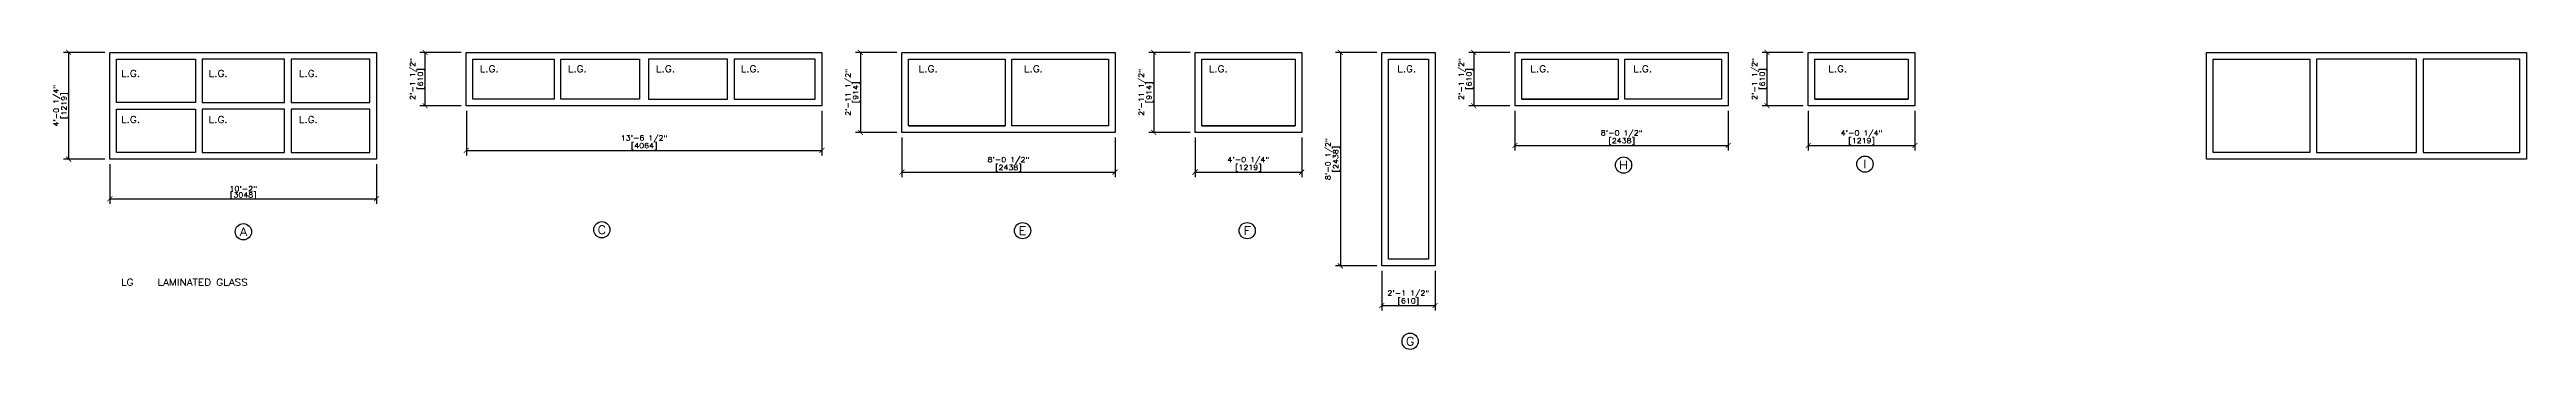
# Model space of a CAD drawing. Header units: millimetres. Extents: x -1251 to 34290, y -9433 to 3630.
# Drawn here: x 5974 to 34290, y -9433 to -6009 of the extents above; entities that cross this region are included whole.
import ezdxf
from ezdxf.enums import TextEntityAlignment as Align

# ---------------------------------------------------------------- set-up
doc = ezdxf.new("R2010")
doc.units = ezdxf.units.MM
for name, color, linetype in [('Arch_Detail_Annot', 4, 'Continuous'), ('Arch_Detail_Text', 2, 'Continuous'), ('Arch_Detail_Window', 140, 'Continuous')]:
    doc.layers.add(name, color=color, linetype=linetype)
doc.styles.add('ROMANS-115', font='romans.shx', dxfattribs={"width": 1.15})
doc.styles.add('ROMANS-80', font='romans.shx', dxfattribs={"width": 0.8})
doc.dimstyles.new('ROMANS-24', dxfattribs={"dimtxt": 2.25, "dimasz": 2.25, "dimexe": 2.25, "dimexo": 2.25, "dimgap": 0.03125, "dimtad": 1, "dimdec": 6, "dimlfac": -192, "dimzin": 1, "dimdsep": 46, "dimlunit": 4, "dimtxsty": 'ROMANS-115', "dimblk": 'ARCHTICK', "dimcen": 2.25, "dimclrd": 256, "dimclre": 256, "dimclrt": 256, "dimadec": 0, "dimazin": 0, "dimtfac": 1, "dimtdec": 6, "dimtofl": 0, "dimtmove": 2, "dimatfit": 0, "dimfxl": 1, "dimfrac": 2, "dimtolj": 1, "dimtzin": 0, "dimarcsym": 0})

msp = doc.modelspace()

# ---------------------------------------------------------------- texts
at = {"layer": 'Arch_Detail_Annot', "style": 'ROMANS-115', "width": 1.15}
for s, p in [('L.G.', (10891.69, -6266.369)), ('L.G.', (11898.945, -6266.369)), ('L.G.', (12907.083, -6266.369)), ('L.G.', (13875.883, -6266.369)), ('L.G.', (15909.099, -6266.369)), ('L.G.', (17112.977, -6266.369)), ('L.G.', (19226.452, -6266.369)), ('L.G.', (21380.056, -6266.369)), ('L.G.', (22902.629, -6266.369)), ('L.G.', (24077.528, -6266.369)), ('L.G.', (26307.438, -6266.369)), ('L.G.', (6791.58, -6319.403)), ('L.G.', (7792.069, -6319.403)), ('L.G.', (8823.824, -6319.403)), ('L.G.', (6791.58, -6846.843)), ('L.G.', (7792.069, -6846.843)), ('L.G.', (8823.824, -6846.843)), ('LG    LAMINATED GLASS', (6791.58, -8704.621))]:
    msp.add_text(s, height=76.2, dxfattribs=at).set_placement(p)

# ---------------------------------------------------------------- blocks, each defined once
blk = doc.blocks.new('_ArchTick')
at = {"color": 0, "linetype": 'ByBlock', "const_width": 0.15}
blk.add_lwpolyline([(-0.5, -0.5), (0.5, 0.5)], dxfattribs=at)
blk = doc.blocks.new('*D7')
at = {"layer": 'Arch_Detail_Text', "lineweight": -2}
for p, q in [((10739, -6707), (10739, -7217)), ((14803, -6707), (14803, -7217)), ((10739, -7160), (14803, -7160))]:
    blk.add_line(p, q, dxfattribs=at)
at = {"layer": 'Defpoints', "color": 0}
for p in [(10739, -6650), (14803, -6650), (14803, -7160)]:
    blk.add_point(p, dxfattribs=at)
at = {"layer": 'Arch_Detail_Text', "lineweight": -2, "xscale": 57.15, "yscale": 57.15, "zscale": 57.15, "rotation": 180}
blk.add_blockref('_ArchTick', (10739, -7160), dxfattribs=at)
at = {"layer": 'Arch_Detail_Text', "lineweight": -2, "xscale": 57.15, "yscale": 57.15, "zscale": 57.15}
blk.add_blockref('_ArchTick', (14803, -7160), dxfattribs=at)
at = {"layer": 'Arch_Detail_Text', "attachment_point": 5, "style": 'ROMANS-115'}
for s, insert, char_height in [('\\A1;13\'-6 1/2"', (12771, -7027), 57.15), ('\\A1;[4064]', (12771, -7115), 57.1)]:
    blk.add_mtext(s, dxfattribs=dict(at, insert=insert, char_height=char_height))
blk = doc.blocks.new('*D8')
at = {"layer": 'Arch_Detail_Text', "lineweight": -2}
for p, q in [((6665, -7317), (6665, -7770)), ((9713, -7317), (9713, -7770)), ((6665, -7713), (9713, -7713))]:
    blk.add_line(p, q, dxfattribs=at)
at = {"layer": 'Defpoints', "color": 0}
for p in [(6665, -7260), (9713, -7260), (9713, -7713)]:
    blk.add_point(p, dxfattribs=at)
at = {"layer": 'Arch_Detail_Text', "lineweight": -2, "xscale": 57.15, "yscale": 57.15, "zscale": 57.15, "rotation": 180}
blk.add_blockref('_ArchTick', (6665, -7713), dxfattribs=at)
at = {"layer": 'Arch_Detail_Text', "lineweight": -2, "xscale": 57.15, "yscale": 57.15, "zscale": 57.15}
blk.add_blockref('_ArchTick', (9713, -7713), dxfattribs=at)
at = {"layer": 'Arch_Detail_Text', "char_height": 57.1, "attachment_point": 5, "style": 'ROMANS-115'}
for s, insert in [('\\A1;10\'-2"', (8189, -7599)), ('\\A1;[3048]', (8189, -7678))]:
    blk.add_mtext(s, dxfattribs=dict(at, insert=insert))
blk = doc.blocks.new('*D9')
at = {"layer": 'Arch_Detail_Text', "lineweight": -2}
for p, q in [((6608, -6041), (6135, -6041)), ((6192, -6041), (6192, -7260)), ((6608, -7260), (6135, -7260))]:
    blk.add_line(p, q, dxfattribs=at)
at = {"layer": 'Defpoints', "color": 0}
for p in [(6665, -6041), (6192, -7260), (6665, -7260)]:
    blk.add_point(p, dxfattribs=at)
at = {"layer": 'Arch_Detail_Text', "lineweight": -2, "xscale": 57.15, "yscale": 57.15, "zscale": 57.15}
for p, rotation in [((6192, -6041), 90), ((6192, -7260), 270)]:
    blk.add_blockref('_ArchTick', p, dxfattribs=dict(at, rotation=rotation))
at = {"layer": 'Arch_Detail_Text', "attachment_point": 5, "rotation": 90, "style": 'ROMANS-115'}
for s, insert, char_height in [('\\A1;4\'-0 1/4"', (6059, -6650), 57.15), ('\\A1;[1219]', (6148, -6650), 57.1)]:
    blk.add_mtext(s, dxfattribs=dict(at, insert=insert, char_height=char_height))
blk = doc.blocks.new('*D10')
at = {"layer": 'Arch_Detail_Text', "lineweight": -2}
for p, q in [((10681, -6041), (10209, -6041)), ((10266, -6041), (10266, -6650)), ((10681, -6650), (10209, -6650))]:
    blk.add_line(p, q, dxfattribs=at)
at = {"layer": 'Defpoints', "color": 0}
for p in [(10739, -6041), (10266, -6650), (10739, -6650)]:
    blk.add_point(p, dxfattribs=at)
at = {"layer": 'Arch_Detail_Text', "lineweight": -2, "xscale": 57.15, "yscale": 57.15, "zscale": 57.15}
for p, rotation in [((10266, -6041), 90), ((10266, -6650), 270)]:
    blk.add_blockref('_ArchTick', p, dxfattribs=dict(at, rotation=rotation))
at = {"layer": 'Arch_Detail_Text', "attachment_point": 5, "rotation": 90, "style": 'ROMANS-115'}
for s, insert, char_height in [('\\A1;2\'-1 1/2"', (10133, -6345), 57.15), ('\\A1;[610]', (10222, -6345), 57.1)]:
    blk.add_mtext(s, dxfattribs=dict(at, insert=insert, char_height=char_height))
blk = doc.blocks.new('*D11')
at = {"layer": 'Arch_Detail_Text', "lineweight": -2}
for p, q in [((15717, -7012), (15717, -7465)), ((18155, -7012), (18155, -7465)), ((15717, -7408), (18155, -7408))]:
    blk.add_line(p, q, dxfattribs=at)
at = {"layer": 'Defpoints', "color": 0}
for p in [(15717, -6955), (18155, -6955), (18155, -7408)]:
    blk.add_point(p, dxfattribs=at)
at = {"layer": 'Arch_Detail_Text', "lineweight": -2, "xscale": 57.15, "yscale": 57.15, "zscale": 57.15, "rotation": 180}
blk.add_blockref('_ArchTick', (15717, -7408), dxfattribs=at)
at = {"layer": 'Arch_Detail_Text', "lineweight": -2, "xscale": 57.15, "yscale": 57.15, "zscale": 57.15}
blk.add_blockref('_ArchTick', (18155, -7408), dxfattribs=at)
at = {"layer": 'Arch_Detail_Text', "attachment_point": 5, "style": 'ROMANS-115'}
for s, insert, char_height in [('\\A1;8\'-0 1/2"', (16936, -7275), 57.15), ('\\A1;[2438]', (16936, -7364), 57.1)]:
    blk.add_mtext(s, dxfattribs=dict(at, insert=insert, char_height=char_height))
blk = doc.blocks.new('*D12')
at = {"layer": 'Arch_Detail_Text', "lineweight": -2}
for p, q in [((15660, -6041), (15187, -6041)), ((15245, -6041), (15245, -6955)), ((15660, -6955), (15187, -6955))]:
    blk.add_line(p, q, dxfattribs=at)
at = {"layer": 'Defpoints', "color": 0}
for p in [(15717, -6041), (15245, -6955), (15717, -6955)]:
    blk.add_point(p, dxfattribs=at)
at = {"layer": 'Arch_Detail_Text', "lineweight": -2, "xscale": 57.15, "yscale": 57.15, "zscale": 57.15}
for p, rotation in [((15245, -6041), 90), ((15245, -6955), 270)]:
    blk.add_blockref('_ArchTick', p, dxfattribs=dict(at, rotation=rotation))
at = {"layer": 'Arch_Detail_Text', "attachment_point": 5, "rotation": 90, "style": 'ROMANS-115'}
for s, insert, char_height in [('\\A1;2\'-11 1/2"', (15111, -6498), 57.15), ('\\A1;[914]', (15200, -6498), 57.1)]:
    blk.add_mtext(s, dxfattribs=dict(at, insert=insert, char_height=char_height))
blk = doc.blocks.new('*D13')
at = {"layer": 'Arch_Detail_Text', "lineweight": -2}
for p, q in [((19070, -7012), (19070, -7465)), ((20289, -7012), (20289, -7465)), ((19070, -7408), (20289, -7408))]:
    blk.add_line(p, q, dxfattribs=at)
at = {"layer": 'Defpoints', "color": 0}
for p in [(19070, -6955), (20289, -6955), (20289, -7408)]:
    blk.add_point(p, dxfattribs=at)
at = {"layer": 'Arch_Detail_Text', "lineweight": -2, "xscale": 57.15, "yscale": 57.15, "zscale": 57.15, "rotation": 180}
blk.add_blockref('_ArchTick', (19070, -7408), dxfattribs=at)
at = {"layer": 'Arch_Detail_Text', "lineweight": -2, "xscale": 57.15, "yscale": 57.15, "zscale": 57.15}
blk.add_blockref('_ArchTick', (20289, -7408), dxfattribs=at)
at = {"layer": 'Arch_Detail_Text', "attachment_point": 5, "style": 'ROMANS-115'}
for s, insert, char_height in [('\\A1;4\'-0 1/4"', (19679, -7275), 57.15), ('\\A1;[1219]', (19679, -7364), 57.1)]:
    blk.add_mtext(s, dxfattribs=dict(at, insert=insert, char_height=char_height))
blk = doc.blocks.new('*D14')
at = {"layer": 'Arch_Detail_Text', "lineweight": -2}
for p, q in [((19013, -6041), (18540, -6041)), ((18597, -6041), (18597, -6955)), ((19013, -6955), (18540, -6955))]:
    blk.add_line(p, q, dxfattribs=at)
at = {"layer": 'Defpoints', "color": 0}
for p in [(19070, -6041), (18597, -6955), (19070, -6955)]:
    blk.add_point(p, dxfattribs=at)
at = {"layer": 'Arch_Detail_Text', "lineweight": -2, "xscale": 57.15, "yscale": 57.15, "zscale": 57.15}
for p, rotation in [((18597, -6041), 90), ((18597, -6955), 270)]:
    blk.add_blockref('_ArchTick', p, dxfattribs=dict(at, rotation=rotation))
at = {"layer": 'Arch_Detail_Text', "attachment_point": 5, "rotation": 90, "style": 'ROMANS-115'}
for s, insert, char_height in [('\\A1;2\'-11 1/2"', (18464, -6498), 57.15), ('\\A1;[914]', (18553, -6498), 57.1)]:
    blk.add_mtext(s, dxfattribs=dict(at, insert=insert, char_height=char_height))
blk = doc.blocks.new('*D15')
at = {"layer": 'Arch_Detail_Text', "lineweight": -2}
for p, q in [((21203, -8536), (21203, -8989)), ((21813, -8536), (21813, -8989)), ((21203, -8932), (21813, -8932))]:
    blk.add_line(p, q, dxfattribs=at)
at = {"layer": 'Defpoints', "color": 0}
for p in [(21203, -8479), (21813, -8479), (21813, -8932)]:
    blk.add_point(p, dxfattribs=at)
at = {"layer": 'Arch_Detail_Text', "lineweight": -2, "xscale": 57.15, "yscale": 57.15, "zscale": 57.15, "rotation": 180}
blk.add_blockref('_ArchTick', (21203, -8932), dxfattribs=at)
at = {"layer": 'Arch_Detail_Text', "lineweight": -2, "xscale": 57.15, "yscale": 57.15, "zscale": 57.15}
blk.add_blockref('_ArchTick', (21813, -8932), dxfattribs=at)
at = {"layer": 'Arch_Detail_Text', "attachment_point": 5, "style": 'ROMANS-115'}
for s, insert, char_height in [('\\A1;2\'-1 1/2"', (21508, -8799), 57.15), ('\\A1;[610]', (21508, -8888), 57.1)]:
    blk.add_mtext(s, dxfattribs=dict(at, insert=insert, char_height=char_height))
blk = doc.blocks.new('*D16')
at = {"layer": 'Arch_Detail_Text', "lineweight": -2}
for p, q in [((21146, -6041), (20674, -6041)), ((20731, -6041), (20731, -8479)), ((21146, -8479), (20674, -8479))]:
    blk.add_line(p, q, dxfattribs=at)
at = {"layer": 'Defpoints', "color": 0}
for p in [(21203, -6041), (20731, -8479), (21203, -8479)]:
    blk.add_point(p, dxfattribs=at)
at = {"layer": 'Arch_Detail_Text', "lineweight": -2, "xscale": 57.15, "yscale": 57.15, "zscale": 57.15}
for p, rotation in [((20731, -6041), 90), ((20731, -8479), 270)]:
    blk.add_blockref('_ArchTick', p, dxfattribs=dict(at, rotation=rotation))
at = {"layer": 'Arch_Detail_Text', "attachment_point": 5, "rotation": 90, "style": 'ROMANS-115'}
for s, insert, char_height in [('\\A1;8\'-0 1/2"', (20598, -7260), 57.15), ('\\A1;[2438]', (20687, -7260), 57.1)]:
    blk.add_mtext(s, dxfattribs=dict(at, insert=insert, char_height=char_height))
blk = doc.blocks.new('*D17')
at = {"layer": 'Arch_Detail_Text', "lineweight": -2}
for p, q in [((22727, -6707), (22727, -7160)), ((25166, -6707), (25166, -7160)), ((22727, -7103), (25166, -7103))]:
    blk.add_line(p, q, dxfattribs=at)
at = {"layer": 'Defpoints', "color": 0}
for p in [(22727, -6650), (25166, -6650), (25166, -7103)]:
    blk.add_point(p, dxfattribs=at)
at = {"layer": 'Arch_Detail_Text', "lineweight": -2, "xscale": 57.15, "yscale": 57.15, "zscale": 57.15, "rotation": 180}
blk.add_blockref('_ArchTick', (22727, -7103), dxfattribs=at)
at = {"layer": 'Arch_Detail_Text', "lineweight": -2, "xscale": 57.15, "yscale": 57.15, "zscale": 57.15}
blk.add_blockref('_ArchTick', (25166, -7103), dxfattribs=at)
at = {"layer": 'Arch_Detail_Text', "attachment_point": 5, "style": 'ROMANS-115'}
for s, insert, char_height in [('\\A1;8\'-0 1/2"', (23947, -6970), 57.15), ('\\A1;[2438]', (23947, -7059), 57.1)]:
    blk.add_mtext(s, dxfattribs=dict(at, insert=insert, char_height=char_height))
blk = doc.blocks.new('*D18')
at = {"layer": 'Arch_Detail_Text', "lineweight": -2}
for p, q in [((22670, -6041), (22198, -6041)), ((22255, -6041), (22255, -6650)), ((22670, -6650), (22198, -6650))]:
    blk.add_line(p, q, dxfattribs=at)
at = {"layer": 'Defpoints', "color": 0}
for p in [(22727, -6041), (22255, -6650), (22727, -6650)]:
    blk.add_point(p, dxfattribs=at)
at = {"layer": 'Arch_Detail_Text', "lineweight": -2, "xscale": 57.15, "yscale": 57.15, "zscale": 57.15}
for p, rotation in [((22255, -6041), 90), ((22255, -6650), 270)]:
    blk.add_blockref('_ArchTick', p, dxfattribs=dict(at, rotation=rotation))
at = {"layer": 'Arch_Detail_Text', "attachment_point": 5, "rotation": 90, "style": 'ROMANS-115'}
for s, insert, char_height in [('\\A1;2\'-1 1/2"', (22122, -6345), 57.15), ('\\A1;[610]', (22211, -6345), 57.1)]:
    blk.add_mtext(s, dxfattribs=dict(at, insert=insert, char_height=char_height))
blk = doc.blocks.new('*D19')
at = {"layer": 'Arch_Detail_Text', "lineweight": -2}
for p, q in [((26080, -6707), (26080, -7160)), ((27299, -6707), (27299, -7160)), ((26080, -7103), (27299, -7103))]:
    blk.add_line(p, q, dxfattribs=at)
at = {"layer": 'Defpoints', "color": 0}
for p in [(26080, -6650), (27299, -6650), (27299, -7103)]:
    blk.add_point(p, dxfattribs=at)
at = {"layer": 'Arch_Detail_Text', "lineweight": -2, "xscale": 57.15, "yscale": 57.15, "zscale": 57.15, "rotation": 180}
blk.add_blockref('_ArchTick', (26080, -7103), dxfattribs=at)
at = {"layer": 'Arch_Detail_Text', "lineweight": -2, "xscale": 57.15, "yscale": 57.15, "zscale": 57.15}
blk.add_blockref('_ArchTick', (27299, -7103), dxfattribs=at)
at = {"layer": 'Arch_Detail_Text', "attachment_point": 5, "style": 'ROMANS-115'}
for s, insert, char_height in [('\\A1;4\'-0 1/4"', (26690, -6970), 57.15), ('\\A1;[1219]', (26690, -7059), 57.1)]:
    blk.add_mtext(s, dxfattribs=dict(at, insert=insert, char_height=char_height))
blk = doc.blocks.new('*D20')
at = {"layer": 'Arch_Detail_Text', "lineweight": -2}
for p, q in [((26023, -6041), (25551, -6041)), ((25608, -6041), (25608, -6650)), ((26023, -6650), (25551, -6650))]:
    blk.add_line(p, q, dxfattribs=at)
at = {"layer": 'Defpoints', "color": 0}
for p in [(26080, -6041), (25608, -6650), (26080, -6650)]:
    blk.add_point(p, dxfattribs=at)
at = {"layer": 'Arch_Detail_Text', "lineweight": -2, "xscale": 57.15, "yscale": 57.15, "zscale": 57.15}
for p, rotation in [((25608, -6041), 90), ((25608, -6650), 270)]:
    blk.add_blockref('_ArchTick', p, dxfattribs=dict(at, rotation=rotation))
at = {"layer": 'Arch_Detail_Text', "attachment_point": 5, "rotation": 90, "style": 'ROMANS-115'}
for s, insert, char_height in [('\\A1;2\'-1 1/2"', (25475, -6345), 57.15), ('\\A1;[610]', (25563, -6345), 57.1)]:
    blk.add_mtext(s, dxfattribs=dict(at, insert=insert, char_height=char_height))
blk = doc.blocks.new('Window')
blk.add_circle((0.436, 0.359), 0.0609)
at = {"style": 'ROMANS-80', "width": 1.15}
blk.add_attdef('WINDOW', text='', height=0.0625, dxfattribs=at).set_placement((0.436, 0.359), align=Align.MIDDLE)

# ---------------------------------------------------------------- dimensions: what is measured, and where the dimension line sits
at = {"layer": 'Arch_Detail_Text'}
for base, p1, p2, picture, middle in [((6192.243, -7259.822), (6664.709, -6040.622), (6664.709, -7259.822), '*D9', (6103.57, -6650.222)), ((10266.101, -6650.222), (10738.566, -6040.622), (10738.566, -6650.222), '*D10', (10177.428, -6345.422)), ((15244.501, -6955.022), (15716.966, -6040.622), (15716.966, -6955.022), '*D12', (15155.828, -6497.822)), ((18597.301, -6955.022), (19069.766, -6040.622), (19069.766, -6955.022), '*D14', (18508.628, -6497.822)), ((20730.901, -8479.022), (21203.366, -6040.622), (21203.366, -8479.022), '*D16', (20642.228, -7259.822)), ((22254.901, -6650.222), (22727.366, -6040.622), (22727.366, -6650.222), '*D18', (22166.228, -6345.422)), ((25607.701, -6650.222), (26080.166, -6040.622), (26080.166, -6650.222), '*D20', (25519.028, -6345.422))]:
    dim = msp.add_linear_dim(base=base, p1=p1, p2=p2, angle=90, dimstyle='ROMANS-24', override={"dimscale": 25.4, "dimdec": 2, "dimlfac": 0.04, "dimrnd": 2.54, "dimzin": 2, "dimpost": '\\X'}, dxfattribs=at)
    dim.commit()
    dim.dimension.update_dxf_attribs({"geometry": picture, "text_midpoint": middle})
for base, p1, p2, picture, middle in [((14802.566, -7159.541), (10738.566, -6650.222), (14802.566, -6650.222), '*D7', (12770.566, -7070.868)), ((25165.766, -7103.195), (22727.366, -6650.222), (25165.766, -6650.222), '*D17', (23946.566, -7014.522)), ((27299.366, -7103.195), (26080.166, -6650.222), (27299.366, -6650.222), '*D19', (26689.766, -7014.522)), ((18155.366, -7407.995), (15716.966, -6955.022), (18155.366, -6955.022), '*D11', (16936.166, -7319.322)), ((20288.966, -7407.995), (19069.766, -6955.022), (20288.966, -6955.022), '*D13', (19679.366, -7319.322)), ((9712.709, -7712.795), (6664.709, -7259.822), (9712.709, -7259.822), '*D8', (8188.709, -7633.647)), ((21812.966, -8931.995), (21203.366, -8479.022), (21812.966, -8479.022), '*D15', (21508.166, -8843.322))]:
    dim = msp.add_linear_dim(base=base, p1=p1, p2=p2, dimstyle='ROMANS-24', override={"dimscale": 25.4, "dimdec": 2, "dimlfac": 0.04, "dimrnd": 2.54, "dimzin": 2, "dimpost": '\\X'}, dxfattribs=at)
    dim.commit()
    dim.dimension.update_dxf_attribs({"geometry": picture, "text_midpoint": middle})

# ---------------------------------------------------------------- linework, layer by layer
at = {"layer": 'Arch_Detail_Window'}
for p, q in [((11741.866, -6116.822), (11741.866, -6574.022)), ((22803.566, -6574.022), (23908.466, -6574.022)), ((26156.366, -6574.022), (27223.166, -6574.022)), ((15793.166, -6878.822), (16898.066, -6878.822)), ((19145.966, -6878.822), (20212.766, -6878.822))]:
    msp.add_line(p, q, dxfattribs=at)
for points in [[(6664.709, -7259.822), (6664.709, -6040.622), (9712.709, -6040.622), (9712.709, -7259.822)], [(6740.909, -6612.122), (6740.909, -6116.822), (7642.609, -6116.822), (7642.609, -6612.122)], [(8658.609, -6612.122), (8658.609, -6116.822), (7718.809, -6116.822), (7718.809, -6612.122)], [(9636.509, -6612.122), (9636.509, -6116.822), (8734.809, -6116.822), (8734.809, -6612.122)], [(10738.566, -6650.222), (10738.566, -6040.622), (14802.566, -6040.622), (14802.566, -6650.222)], [(11818.066, -6116.822), (12719.766, -6116.822), (12719.766, -6574.022), (11818.066, -6574.022)], [(13723.066, -6116.822), (12821.366, -6116.822), (12821.366, -6574.022), (13723.066, -6574.022)], [(13799.266, -6574.022), (14726.366, -6574.022), (14726.366, -6116.822), (13799.266, -6116.822)], [(15716.966, -6955.022), (15716.966, -6040.622), (18155.366, -6040.622), (18155.366, -6955.022)], [(15793.166, -6878.822), (15793.166, -6116.822), (16898.066, -6116.822), (16898.066, -6878.822)], [(16974.266, -6878.822), (16974.266, -6116.822), (18079.166, -6116.822), (18079.166, -6878.822)], [(19069.766, -6955.022), (19069.766, -6040.622), (20288.966, -6040.622), (20288.966, -6955.022)], [(19145.966, -6878.822), (19145.966, -6116.822), (20212.766, -6116.822), (20212.766, -6878.822)], [(21203.366, -6040.622), (21812.966, -6040.622), (21812.966, -8479.022), (21203.366, -8479.022)], [(21279.566, -6116.822), (21736.766, -6116.822), (21736.766, -8402.822), (21279.566, -8402.822)], [(22727.366, -6650.222), (22727.366, -6040.622), (25165.766, -6040.622), (25165.766, -6650.222)], [(22803.566, -6574.022), (22803.566, -6116.822), (23908.466, -6116.822), (23908.466, -6574.022)], [(23984.666, -6574.022), (23984.666, -6116.822), (25089.566, -6116.822), (25089.566, -6574.022)], [(27299.366, -6650.222), (26080.166, -6650.222), (26080.166, -6040.622), (27299.366, -6040.622), (27299.366, -6650.222)], [(26156.366, -6574.022), (26156.366, -6116.822), (27223.166, -6116.822), (27223.166, -6574.022)], [(30632.646, -7259.822), (30632.646, -6040.622), (34290.246, -6040.622), (34290.246, -7259.822)], [(30708.846, -7183.622), (30708.846, -6116.822), (31813.746, -6116.822), (31813.746, -7183.622)], [(33032.946, -7183.622), (33032.946, -6116.822), (31889.946, -6116.822), (31889.946, -7183.622)], [(34214.046, -7183.622), (34214.046, -6116.822), (33109.146, -6116.822), (33109.146, -7183.622)], [(6740.909, -7183.622), (6740.909, -6688.322), (7642.609, -6688.322), (7642.609, -7183.622)], [(8658.609, -7183.622), (8658.609, -6688.322), (7718.809, -6688.322), (7718.809, -7183.622)], [(9636.509, -7183.622), (9636.509, -6688.322), (8734.809, -6688.322), (8734.809, -7183.622)]]:
    msp.add_lwpolyline(points, close=True, dxfattribs=at)
msp.add_lwpolyline([(11741.866, -6574.022), (10814.766, -6574.022), (10814.766, -6116.822), (11741.866, -6116.822)], dxfattribs=at)

# ---------------------------------------------------------------- block references
at = {"layer": 'Arch_Detail_Annot', "xscale": 1523.99999488547, "yscale": 1523.99999488547, "zscale": 1523.99999488547}
for p, values in [((23303.447, -7875.191), {'WINDOW': 'H'}), ((26063.297, -7864.343), {'WINDOW': 'I'}), ((7525.746, -8636.717), {'WINDOW': 'A'}), ((11623.336, -8613.911), {'WINDOW': 'C'}), ((16433.103, -8624.166), {'WINDOW': 'E'}), ((19001.269, -8624.166), {'WINDOW': 'F'}), ((20863.828, -9887.243), {'WINDOW': 'G'})]:
    msp.add_blockref('Window', p, dxfattribs=at).add_auto_attribs(values)

msp.set_redraw_order([(e.dxf.handle, doc.entitydb.next_handle()) for e in msp.query("TEXT MTEXT ATTDEF DIMENSION ARC_DIMENSION")])  # texts and dimensions are drawn at this point

doc.saveas('drawing.dxf')
